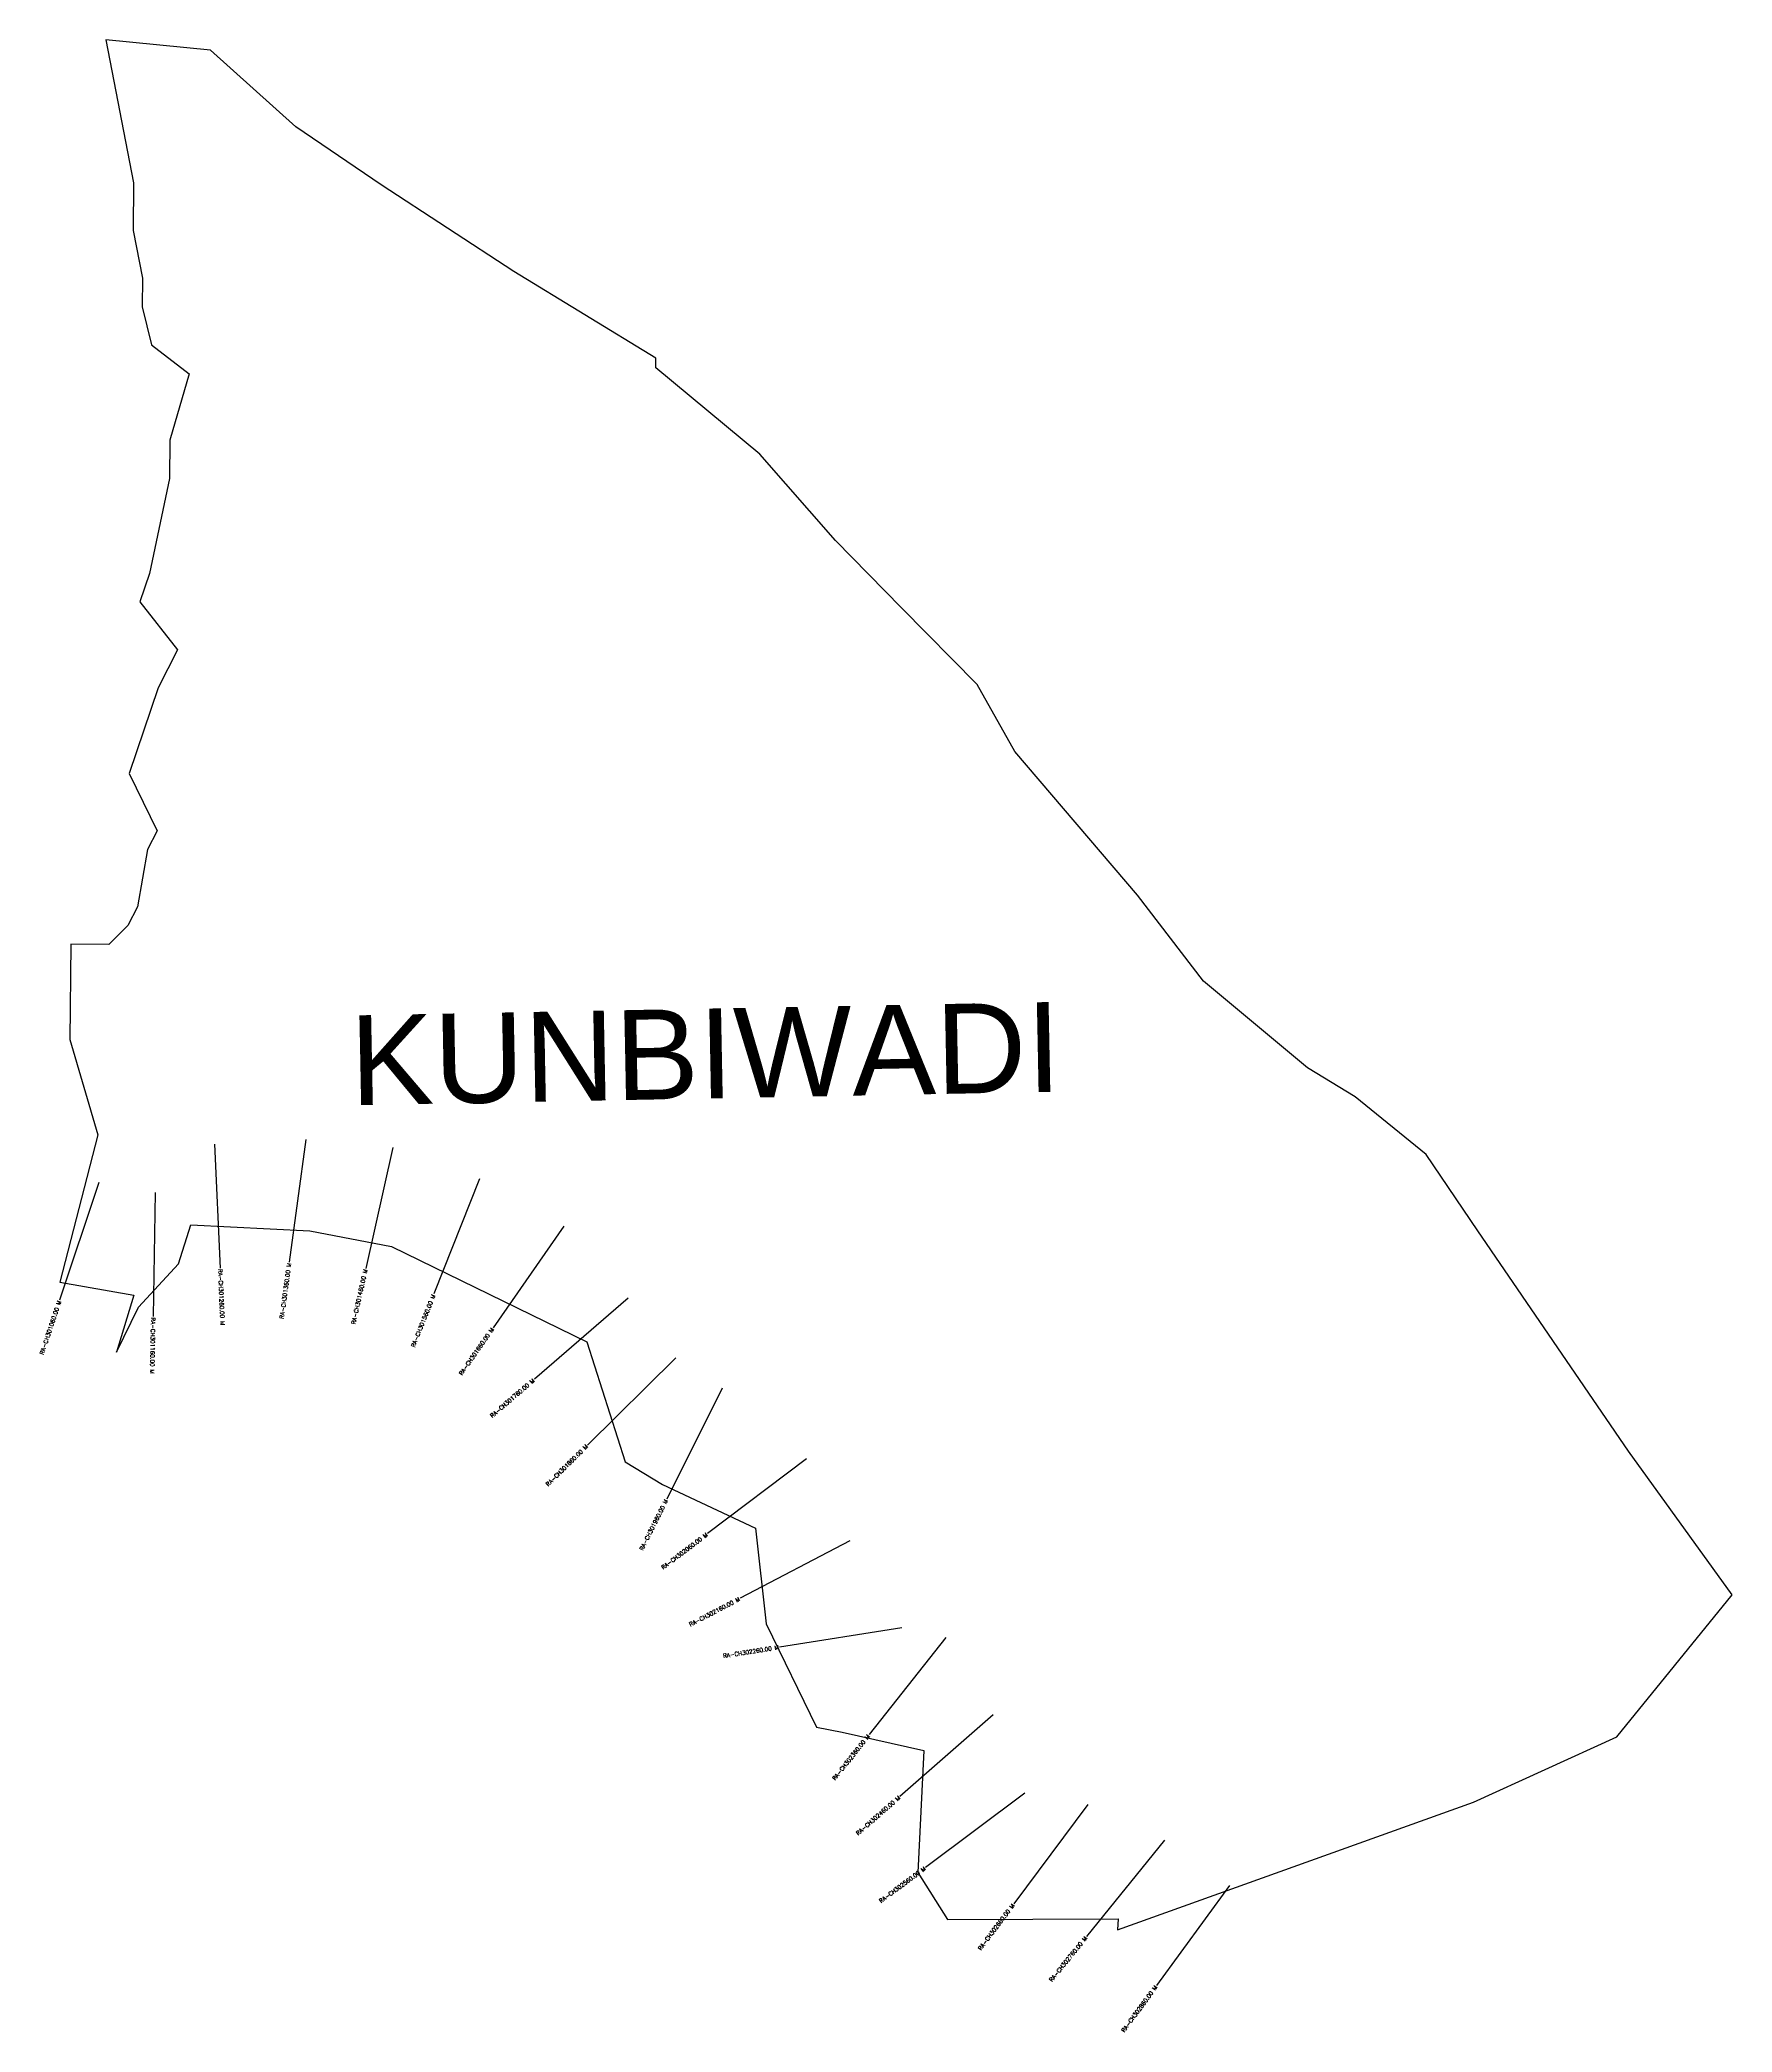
# Model space of a CAD drawing. Header units: metres. Extents: x 283358 to 285407, y 2014732 to 2017144.
import ezdxf
from ezdxf.enums import TextEntityAlignment as Align

# ---------------------------------------------------------------- set-up
doc = ezdxf.new("R2010")
doc.units = ezdxf.units.M
doc.header["$MEASUREMENT"] = 0
for name, color, linetype in [('CS', 134, 'Continuous'), ('CSMark', 6, 'Continuous'), ('VILLAGE BOUNDRY', 10, 'Continuous'), ('VILLAGE NAME', 250, 'Continuous')]:
    doc.layers.add(name, color=color, linetype=linetype)
doc.styles.get("Standard").update_dxf_attribs({"font": 'simplex.shx'})

msp = doc.modelspace()

# ---------------------------------------------------------------- linework, layer by layer
at = {"layer": 'CS'}
for p, q in [((283569.8, 2015806.8), (283576.6, 2015656.9)), ((283680.2, 2015812.8), (283660.2, 2015664.1)), ((283785.5, 2015802.9), (283752.9, 2015656.5)), ((283429.7, 2015760.5), (283382.3, 2015618.1)), ((283890.6, 2015765.1), (283835.3, 2015625.7)), ((283498.1, 2015748.3), (283495.5, 2015598.3)), ((283992.5, 2015707.9), (283906.9, 2015584.8)), ((284070.4, 2015620.4), (283956.9, 2015522.4)), ((284128, 2015548.2), (284021.2, 2015442.8)), ((284184.3, 2015511.7), (284117.2, 2015377.5)), ((284286.2, 2015426.1), (284166.6, 2015335.6)), ((284338.9, 2015326.9), (284206, 2015257.3)), ((284401.8, 2015221.7), (284253.7, 2015198.2)), ((284455, 2015210), (284362, 2015092.3)), ((284512.2, 2015116.4), (284399.4, 2015017.6)), ((284550.6, 2015021.5), (284430.5, 2014931.6)), ((284627, 2015007.7), (284537.1, 2014887.6)), ((284719.6, 2014964.5), (284625.1, 2014848)), ((284798.5, 2014909.9), (284710, 2014788.8))]:
    msp.add_line(p, q, dxfattribs=at)
at = {"layer": 'VILLAGE BOUNDRY'}
msp.add_lwpolyline([(285098.9, 2015701.9), (285036.6, 2015794.3), (284950.3, 2015864.4), (284892.9, 2015899.4), (284766.9, 2016004.1), (284687, 2016108.4), (284538.5, 2016282.4), (284493, 2016363.4), (284401.5, 2016456.3), (284321.4, 2016537.6), (284230, 2016642), (284104, 2016746.7), (284104.1, 2016758.2), (283932, 2016863.2), (283771.4, 2016968.2), (283668.2, 2017038.1), (283565.1, 2017131.1), (283438.4, 2017143.6), (283471.7, 2016970.4), (283471.3, 2016912.8), (283482.4, 2016855.1), (283482.1, 2016820.5), (283493.3, 2016774.3), (283539.2, 2016739.4), (283515.5, 2016658.9), (283515.2, 2016612.8), (283491.2, 2016497.7), (283479.5, 2016463.2), (283525.1, 2016405.2), (283501.7, 2016359.3), (283466.4, 2016255.8), (283500.5, 2016186.4), (283488.7, 2016163.5), (283476.7, 2016094.4), (283465, 2016071.5), (283441.8, 2016048.6), (283395.7, 2016048.9), (283394.8, 2015933.7), (283428.5, 2015818.1), (283382.6, 2015640.1), (283472.1, 2015624.4), (283451, 2015555.3), (283477.6, 2015609.5), (283526.3, 2015662.3), (283541, 2015709.5), (283685.2, 2015702), (283784.1, 2015683.1), (284020.5, 2015567.9), (284067, 2015422.3), (284112, 2015395.2), (284224.6, 2015342.1), (284237.4, 2015226.5), (284298.3, 2015101.4), (284329.4, 2015095.1), (284428.2, 2015073.3), (284420.9, 2014925.3), (284457, 2014868.7), (284663.6, 2014869.3), (284662.7, 2014856), (285093.7, 2015010.4), (285267.2, 2015089.8), (285406.8, 2015261.6), (285281.3, 2015435.5)], close=True, dxfattribs=at)

# ---------------------------------------------------------------- texts
at = {"layer": 'CSMark'}
for s, rotation, p in [('RA-CH301260.00 M', 272.5932, (283576.6, 2015655.9)), ('RA-CH301160.00 M', 269.0188, (283495.5, 2015597.3))]:
    msp.add_text(s, height=5, rotation=rotation, dxfattribs=at).set_placement(p, align=Align.MIDDLE_LEFT)
for s, rotation, p in [('RA-CH301360.00 M', 82.3594, (283660.1, 2015663.1)), ('RA-CH301460.00 M', 77.4194, (283752.6, 2015655.6)), ('RA-CH301060.00 M', 71.5746, (283382, 2015617.2)), ('RA-CH301560.00 M', 68.3737, (283835, 2015624.8)), ('RA-CH301660.00 M', 55.1882, (283906.3, 2015584)), ('RA-CH301760.00 M', 40.7828, (283956.1, 2015521.8)), ('RA-CH301860.00 M', 44.6278, (284020.5, 2015442.1)), ('RA-CH301960.00 M', 63.4018, (284116.7, 2015376.7)), ('RA-CH302060.00 M', 37.1322, (284165.8, 2015335)), ('RA-CH302160.00 M', 27.6516, (284205.2, 2015256.8)), ('RA-CH302260.00 M', 9.0113, (284252.7, 2015198.1)), ('RA-CH302360.00 M', 51.6696, (284361.4, 2015091.5)), ('RA-CH302460.00 M', 41.2148, (284398.7, 2015016.9)), ('RA-CH302560.00 M', 36.8089, (284429.7, 2014931)), ('RA-CH302660.00 M', 53.1474, (284536.5, 2014886.8)), ('RA-CH302760.00 M', 50.9777, (284624.5, 2014847.2)), ('RA-CH302860.00 M', 53.8418, (284709.4, 2014788))]:
    msp.add_text(s, height=5, rotation=rotation, dxfattribs=at).set_placement(p, align=Align.MIDDLE_RIGHT)
at = {"layer": 'VILLAGE NAME', "insert": (283732.7, 2015962.7), "char_height": 108.748, "attachment_point": 1, "rotation": 1.1028}
msp.add_mtext_dynamic_manual_height_columns('{\\fArial|b0|i0|c0|p34;KUNBIWADI}', width=726.929, gutter_width=543.7, heights=[0], dxfattribs=at)

doc.saveas('drawing.dxf')
